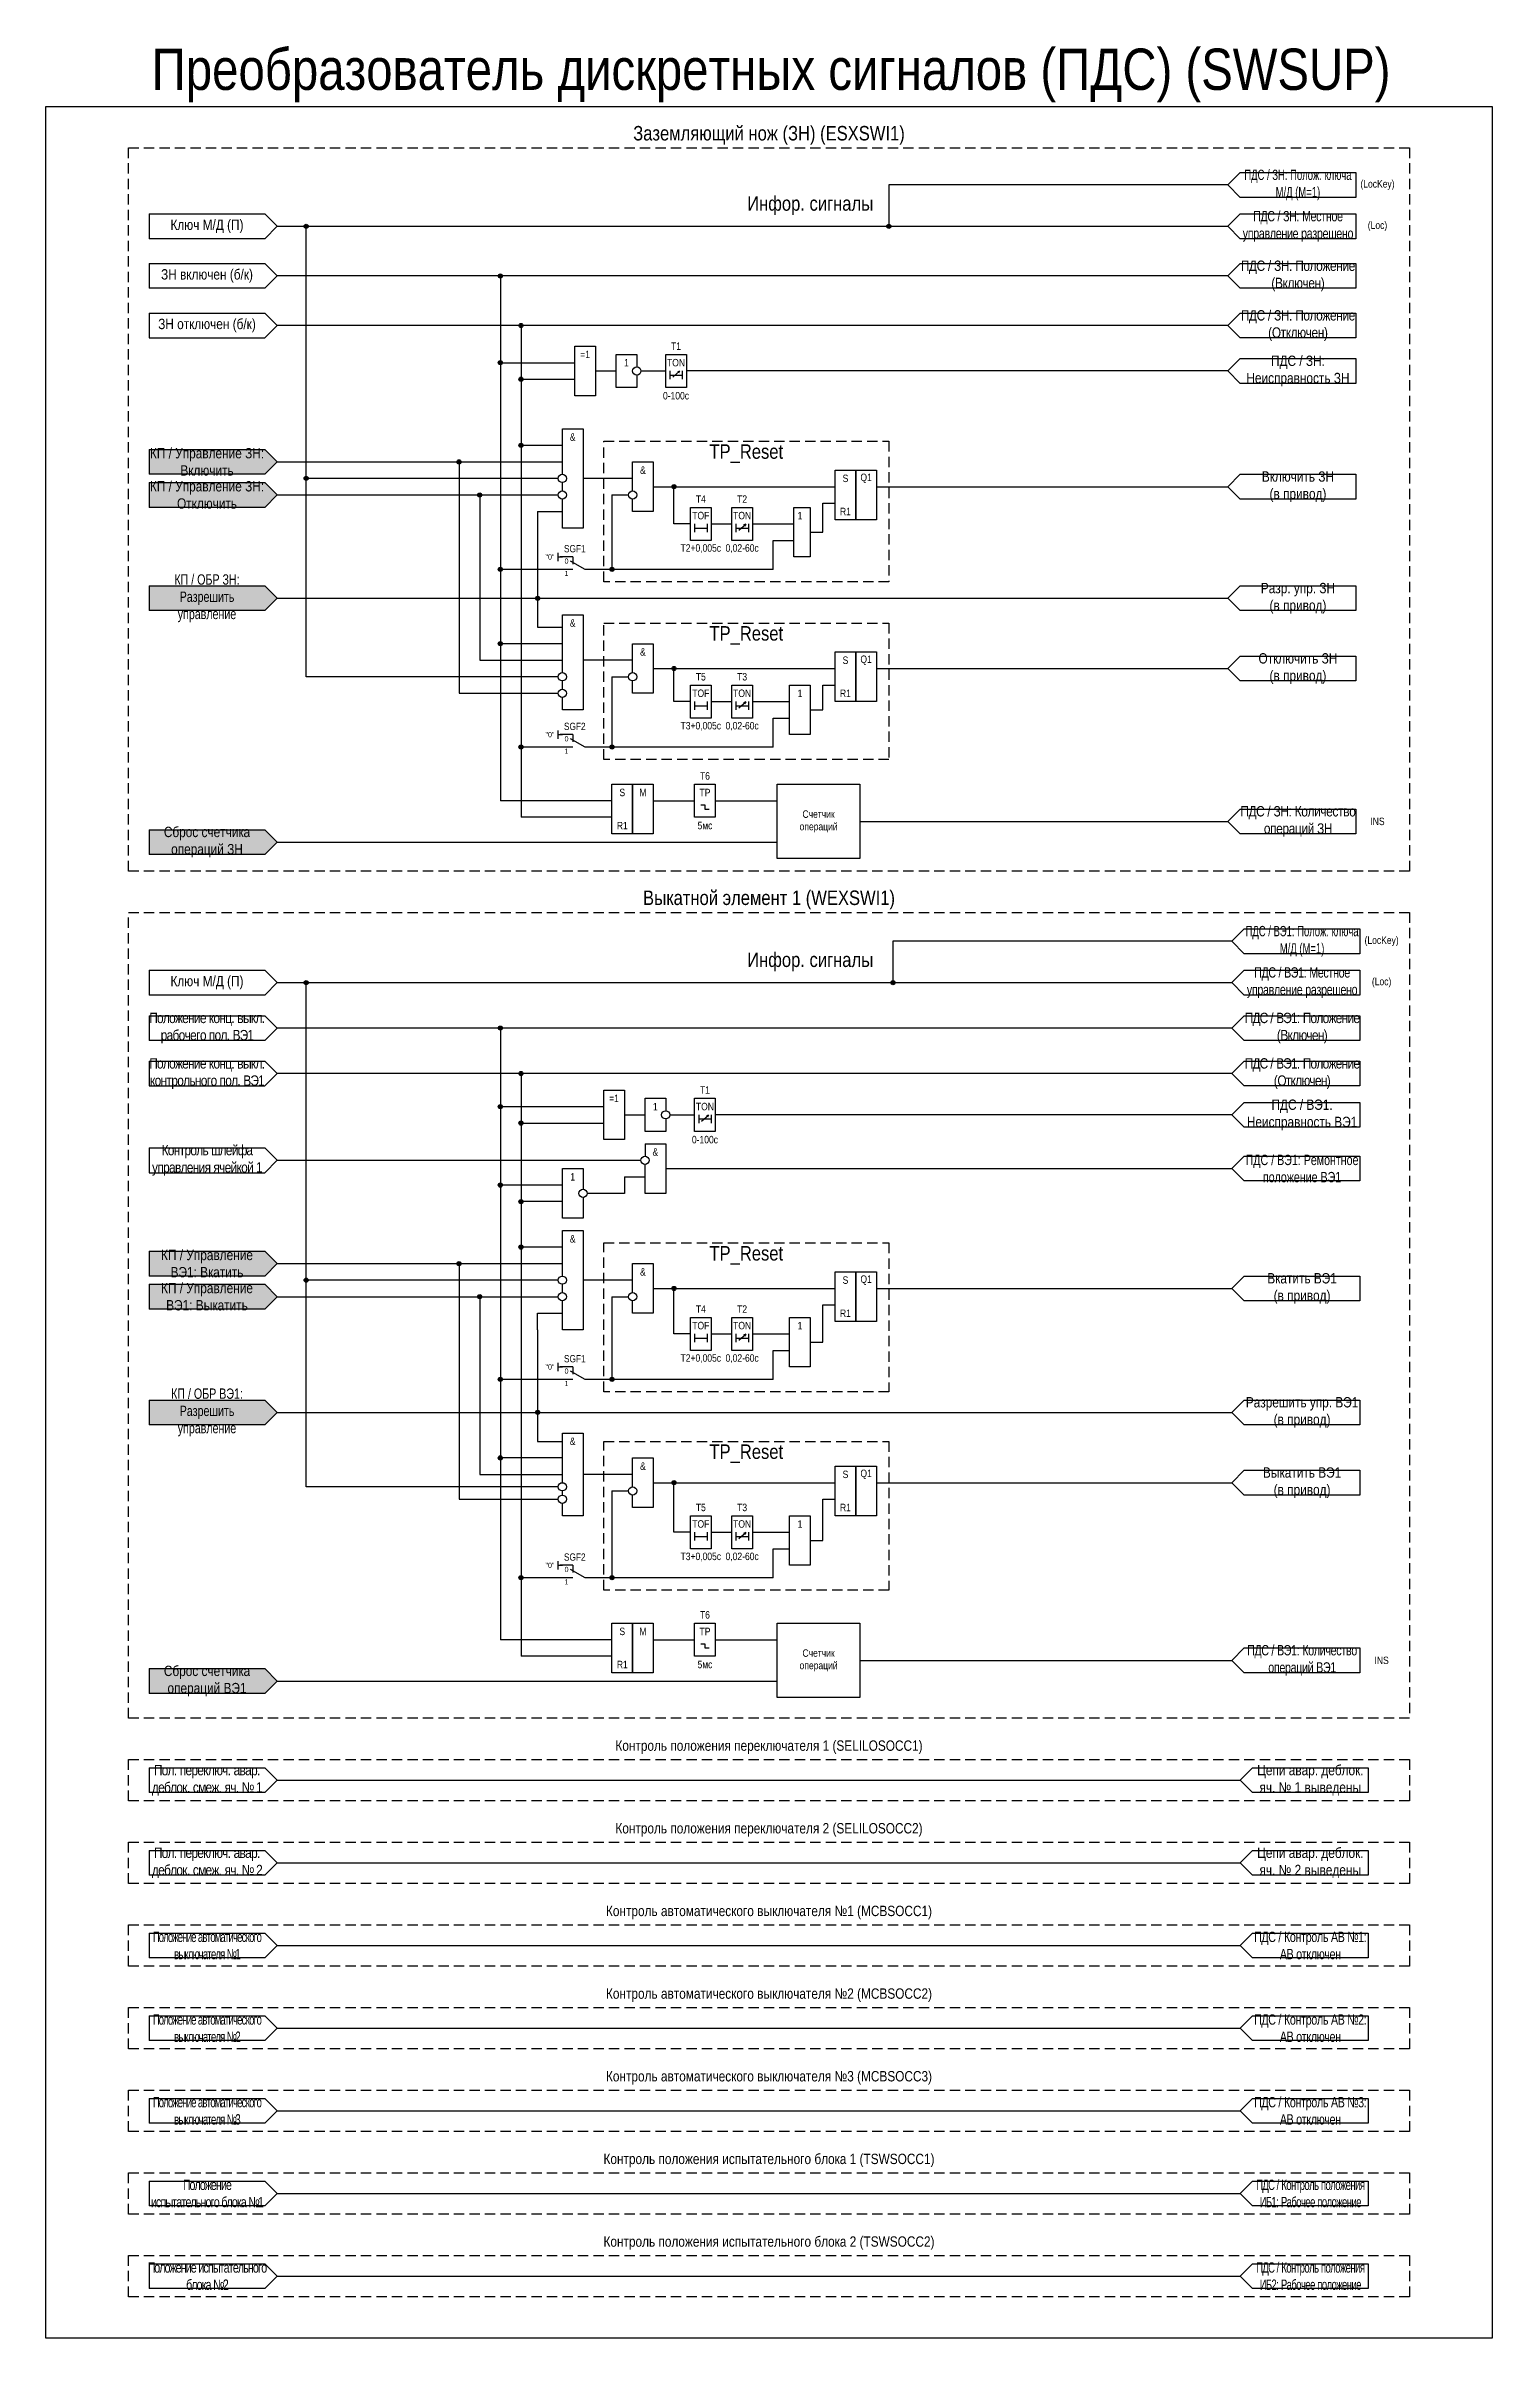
# Model space of a CAD drawing. Header units: millimetres. Extents: x -2185 to 310, y 0 to 555.
# Drawn here: x -1433 to -1083, y 0 to 555 of the extents above; entities that cross this region are included whole.
import ezdxf
from ezdxf.enums import TextEntityAlignment as Align

# ---------------------------------------------------------------- set-up
doc = ezdxf.new("R2010")
doc.units = ezdxf.units.MM
doc.linetypes.add('штриховая2', pattern=[0.375, 0.25, -0.125])
doc.layers.add('Основная', color=7, linetype='Continuous')
doc.styles.add('2.5_Gost_RD', font='ARIALN.TTF', dxfattribs={"height": 2.5})
doc.styles.add('3.5_Gost_RD', font='ARIALN.TTF', dxfattribs={"height": 3.5})
doc.styles.add('Вывод', font='ARIALN.TTF', dxfattribs={"height": 2.5})
doc.styles.add('Компонент', font='ARIALN.TTF', dxfattribs={"height": 3.5})

msp = doc.modelspace()

# ---------------------------------------------------------------- texts
at = {"ltscale": 100, "attachment_point": 5}
for s, insert, char_height, width, style in [('{\\C3;Преобразователь дискретных сигналов (ПДС) (SWSUP)}', (-1257.5, 547.5), 10, 349, '3.5_Gost_RD'), ('Ключ М/Д (П)', (-1394, 511), 2.5, 28, '2.5_Gost_RD'), ('ЗН включен (б/к)', (-1394, 499), 2.5, 28, '2.5_Gost_RD'), ('{\\T0.95;ПДС / ЗН: Положение (Включен)}', (-1130, 499), 2.5, 28, '2.5_Gost_RD'), ('ЗН отключен (б/к)', (-1394, 487), 2.5, 28, '2.5_Gost_RD'), ('{\\T0.95;ПДС / ЗН: Положение (Отключен)}', (-1130, 487), 2.5, 28, '2.5_Gost_RD'), ('T1', (-1280.5, 482), 1.8, 5, '2.5_Gost_RD'), ('=1', (-1302.5, 480), 1.8, 5, '2.5_Gost_RD'), ('1', (-1292.5, 478), 1.8, 5, '2.5_Gost_RD'), ('TON', (-1280.5, 478), 1.8, 5, '2.5_Gost_RD'), ('ПДС / ЗН: Неисправность ЗН', (-1130, 476), 2.5, 28, '2.5_Gost_RD'), ('0-100с', (-1280.5, 470), 1.8, 5, '2.5_Gost_RD'), ('&', (-1305.5, 460), 1.8, 5, '2.5_Gost_RD'), ('КП / Управление ЗН: Включить', (-1394, 454), 2.5, 28, '2.5_Gost_RD'), ('КП / Управление ЗН: Отключить', (-1394, 446), 2.5, 28, '2.5_Gost_RD'), ('&', (-1288.5, 452), 1.8, 5, '2.5_Gost_RD'), ('S', (-1239.5, 450), 1.8, 5, '2.5_Gost_RD'), ('Q1', (-1234.5, 450), 1.8, 5, '2.5_Gost_RD'), ('Включить ЗН^J(в привод)', (-1130, 448), 2.5, 28, '2.5_Gost_RD'), ('T4', (-1274.5, 445), 1.8, 5, '2.5_Gost_RD'), ('T2', (-1264.5, 445), 1.8, 5, '2.5_Gost_RD'), ('TOF', (-1274.5, 441), 1.8, 5, '2.5_Gost_RD'), ('TON', (-1264.5, 441), 1.8, 5, '2.5_Gost_RD'), ('1', (-1250.5, 441), 1.8, 5, '2.5_Gost_RD'), ('R1', (-1239.5, 442), 1.8, 5, '2.5_Gost_RD'), ('Т2+0,005с', (-1274.5, 433), 1.8, 5, '2.5_Gost_RD'), ('0,02-60с', (-1264.5, 433), 1.8, 5, '2.5_Gost_RD'), ('{\\W0.9;КП / ОБР ЗН: Разрешить управление}', (-1394, 421), 2.5, 28, '2.5_Gost_RD'), ('Разр. упр. ЗН^J(в привод)', (-1130, 421), 2.5, 28, '2.5_Gost_RD'), ('&', (-1305.5, 415), 1.8, 5, '2.5_Gost_RD'), ('&', (-1288.5, 408), 1.8, 5, '2.5_Gost_RD'), ('S', (-1239.5, 406), 1.8, 5, '2.5_Gost_RD'), ('Q1', (-1234.5, 406), 1.8, 5, '2.5_Gost_RD'), ('Отключить ЗН^J(в привод)', (-1130, 404), 2.5, 28, '2.5_Gost_RD'), ('T5', (-1274.5, 402), 1.8, 5, '2.5_Gost_RD'), ('T3', (-1264.5, 402), 1.8, 5, '2.5_Gost_RD'), ('TOF', (-1274.5, 398), 1.8, 5, '2.5_Gost_RD'), ('TON', (-1264.5, 398), 1.8, 5, '2.5_Gost_RD'), ('1', (-1250.5, 398), 1.8, 5, '2.5_Gost_RD'), ('R1', (-1239.5, 398), 1.8, 5, '2.5_Gost_RD'), ('Т3+0,005с', (-1274.5, 390), 1.8, 5, '2.5_Gost_RD'), ('0,02-60с', (-1264.5, 390), 1.8, 5, '2.5_Gost_RD'), ('T6', (-1273.5, 378), 1.8, 5, '2.5_Gost_RD'), ('S', (-1293.5, 374), 1.8, 5, '2.5_Gost_RD'), ('М', (-1288.5, 374), 1.8, 5, '2.5_Gost_RD'), ('TP', (-1273.5, 374), 1.8, 5, '2.5_Gost_RD'), ('R1', (-1293.5, 366), 1.8, 5, '2.5_Gost_RD'), ('5мс', (-1273.5, 366), 1.8, 5, '2.5_Gost_RD'), ('Счетчик^Jопераций', (-1246, 367), 1.8, 20, '2.5_Gost_RD'), ('{\\T0.95;ПДС / ЗН: Количество операций ЗН}', (-1130, 367), 2.5, 28, '2.5_Gost_RD'), ('INS', (-1110.75, 367), 1.8, 7.5, '2.5_Gost_RD'), ('Сброс счетчика операций ЗН', (-1394, 362), 2.5, 28, '2.5_Gost_RD'), ('Ключ М/Д (П)', (-1394, 328), 2.5, 28, '2.5_Gost_RD'), ('{\\T0.9;Положение конц. выкл. рабочего пол. ВЭ1}', (-1394, 317), 2.5, 28, '2.5_Gost_RD'), ('{\\T0.9;ПДС / ВЭ1: Положение (Включен)}', (-1129, 317), 2.5, 28, '2.5_Gost_RD'), ('{\\T0.9;Положение конц. выкл. контрольного пол. ВЭ1}', (-1394, 306), 2.5, 28, '2.5_Gost_RD'), ('{\\T0.9;ПДС / ВЭ1: Положение (Отключен)}', (-1129, 306), 2.5, 28, '2.5_Gost_RD'), ('=1', (-1295.5, 300), 1.8, 5, '2.5_Gost_RD'), ('T1', (-1273.5, 302), 1.8, 5, '2.5_Gost_RD'), ('ПДС / ВЭ1: Неисправность ВЭ1', (-1129, 296), 2.5, 28, '2.5_Gost_RD'), ('1', (-1285.5, 298), 1.8, 5, '2.5_Gost_RD'), ('TON', (-1273.5, 298), 1.8, 5, '2.5_Gost_RD'), ('{\\T0.9;Контроль шлейфа управления ячейкой 1}', (-1394, 285), 2.5, 28, '2.5_Gost_RD'), ('0-100с', (-1273.5, 290), 1.8, 5, '2.5_Gost_RD'), ('&', (-1285.5, 287), 1.8, 5, '2.5_Gost_RD'), ('{\\W0.9;ПДС / ВЭ1: Ремонтное положение ВЭ1}', (-1129, 283), 2.5, 28, '2.5_Gost_RD'), ('1', (-1305.5, 281), 1.8, 5, '2.5_Gost_RD'), ('&', (-1305.5, 266), 1.8, 5, '2.5_Gost_RD'), ('КП / Управление ВЭ1: Вкатить', (-1394, 260), 2.5, 28, '2.5_Gost_RD'), ('КП / Управление ВЭ1: Выкатить', (-1394, 252), 2.5, 28, '2.5_Gost_RD'), ('&', (-1288.5, 258), 1.8, 5, '2.5_Gost_RD'), ('S', (-1239.5, 256), 1.8, 5, '2.5_Gost_RD'), ('Q1', (-1234.5, 256), 1.8, 5, '2.5_Gost_RD'), ('Вкатить ВЭ1^J(в привод)', (-1129, 254), 2.5, 28, '2.5_Gost_RD'), ('T4', (-1274.5, 249), 1.8, 5, '2.5_Gost_RD'), ('T2', (-1264.5, 249), 1.8, 5, '2.5_Gost_RD'), ('TOF', (-1274.5, 245), 1.8, 5, '2.5_Gost_RD'), ('TON', (-1264.5, 245), 1.8, 5, '2.5_Gost_RD'), ('1', (-1250.5, 245), 1.8, 5, '2.5_Gost_RD'), ('R1', (-1239.5, 248), 1.8, 5, '2.5_Gost_RD'), ('Т2+0,005с', (-1274.5, 237), 1.8, 5, '2.5_Gost_RD'), ('0,02-60с', (-1264.5, 237), 1.8, 5, '2.5_Gost_RD'), ('{\\W0.9;КП / ОБР ВЭ1: Разрешить управление}', (-1394, 224), 2.5, 28, '2.5_Gost_RD'), ('Разрешить упр. ВЭ1^J(в привод)', (-1129, 224), 2.5, 28, '2.5_Gost_RD'), ('&', (-1305.5, 217), 1.8, 5, '2.5_Gost_RD'), ('&', (-1288.5, 211), 1.8, 5, '2.5_Gost_RD'), ('S', (-1239.5, 209), 1.8, 5, '2.5_Gost_RD'), ('Q1', (-1234.5, 209), 1.8, 5, '2.5_Gost_RD'), ('Выкатить ВЭ1^J(в привод)', (-1129, 207), 2.5, 28, '2.5_Gost_RD'), ('T5', (-1274.5, 201), 1.8, 5, '2.5_Gost_RD'), ('T3', (-1264.5, 201), 1.8, 5, '2.5_Gost_RD'), ('R1', (-1239.5, 201), 1.8, 5, '2.5_Gost_RD'), ('TOF', (-1274.5, 197), 1.8, 5, '2.5_Gost_RD'), ('TON', (-1264.5, 197), 1.8, 5, '2.5_Gost_RD'), ('1', (-1250.5, 197), 1.8, 5, '2.5_Gost_RD'), ('Т3+0,005с', (-1274.5, 189), 1.8, 5, '2.5_Gost_RD'), ('0,02-60с', (-1264.5, 189), 1.8, 5, '2.5_Gost_RD'), ('T6', (-1273.5, 175), 1.8, 5, '2.5_Gost_RD'), ('S', (-1293.5, 171), 1.8, 5, '2.5_Gost_RD'), ('М', (-1288.5, 171), 1.8, 5, '2.5_Gost_RD'), ('TP', (-1273.5, 171), 1.8, 5, '2.5_Gost_RD'), ('Счетчик^Jопераций', (-1246, 164), 1.8, 20, '2.5_Gost_RD'), ('{\\W0.9;\\T0.95;ПДС / ВЭ1: Количество операций ВЭ1}', (-1129, 164), 2.5, 28, '2.5_Gost_RD'), ('Сброс счетчика операций ВЭ1', (-1394, 159), 2.5, 28, '2.5_Gost_RD'), ('R1', (-1293.5, 163), 1.8, 5, '2.5_Gost_RD'), ('5мс', (-1273.5, 163), 1.8, 5, '2.5_Gost_RD'), ('INS', (-1109.75, 164), 1.8, 7.5, '2.5_Gost_RD'), ('{\\T0.9;Пол. переключ. авар. деблок. смеж. яч. № 1}', (-1394, 135), 2.5, 28, '2.5_Gost_RD'), ('Цепи авар. деблок. яч. № 1 выведены', (-1127, 135), 2.5, 28, '2.5_Gost_RD'), ('{\\T0.9;Пол. переключ. авар. деблок. смеж. яч. № 2}', (-1394, 115), 2.5, 28, '2.5_Gost_RD'), ('Цепи авар. деблок. яч. № 2 выведены', (-1127, 115), 2.5, 28, '2.5_Gost_RD'), ('{\\W0.8;\\T0.85;Положение автоматического выключателя №1}', (-1394, 95), 2.5, 28, '2.5_Gost_RD'), ('{\\W0.9;\\T0.95;ПДС / Контроль АВ №1: \\PАВ отключен}', (-1127, 95), 2.5, 28, '2.5_Gost_RD'), ('{\\W0.8;\\T0.85;Положение автоматического выключателя №2}', (-1394, 75), 2.5, 28, '2.5_Gost_RD'), ('{\\W0.9;\\T0.95;ПДС / Контроль АВ №2: \\PАВ отключен}', (-1127, 75), 2.5, 28, '2.5_Gost_RD'), ('{\\W0.8;\\T0.85;Положение автоматического выключателя №3}', (-1394, 55), 2.5, 28, '2.5_Gost_RD'), ('{\\W0.9;\\T0.95;ПДС / Контроль АВ №3: \\PАВ отключен}', (-1127, 55), 2.5, 28, '2.5_Gost_RD'), ('{\\W0.9;\\T0.85;Положение испытательного блока №1}', (-1394, 35), 2.5, 28, '2.5_Gost_RD'), ('{\\W0.8;\\T0.9;ПДС / Контроль положения ИБ1: Рабочее положение}', (-1127, 35), 2.5, 28, '2.5_Gost_RD'), ('{\\W0.9;\\T0.85;Положение испытательного блока №2}', (-1394, 15), 2.5, 28.8264, '2.5_Gost_RD'), ('{\\W0.8;\\T0.9;ПДС / Контроль положения ИБ2: Рабочее положение}', (-1127, 15), 2.5, 28, '2.5_Gost_RD')]:
    msp.add_mtext(s, dxfattribs=dict(at, insert=insert, char_height=char_height, width=width, style=style))
at = {"color": 30, "ltscale": 100, "attachment_point": 5}
for s, insert, char_height, width, style in [('Заземляющий нож (ЗН) (ESXSWI1)', (-1258, 533), 3.5, 310, '3.5_Gost_RD'), ('{\\W0.8;ПДС / ЗН: Полож. ключа М/Д (М=1)}', (-1130, 521), 2.5, 28, '2.5_Gost_RD'), ('(LocKey)', (-1110.75, 521), 1.8, 7.5, '2.5_Gost_RD'), ('Инфор. сигналы', (-1248, 516), 3.5, 31.8568, '3.5_Gost_RD'), ('{\\W0.9;\\T0.95;ПДС / ЗН: Местное управление разрешено}', (-1130, 511), 2.5, 28, '2.5_Gost_RD'), ('(Loc)', (-1110.75, 511), 1.8, 7.5, '2.5_Gost_RD'), ('{\\C3;ТР_Reset}', (-1263.5, 456), 3.5, 69, '3.5_Gost_RD'), ('{\\C3;ТР_Reset}', (-1263.5, 412), 3.5, 69, '3.5_Gost_RD'), ('Выкатной элемент 1 (WEXSWI1)', (-1258, 348), 3.5, 310, '3.5_Gost_RD'), ('{\\W0.8;ПДС / ВЭ1: Полож. ключа М/Д (М=1)}', (-1129, 338), 2.5, 28, '2.5_Gost_RD'), ('(LocKey)', (-1109.75, 338), 1.8, 7.5, '2.5_Gost_RD'), ('Инфор. сигналы', (-1248, 333), 3.5, 30.8568, '3.5_Gost_RD'), ('{\\W0.9;\\T0.95;ПДС / ВЭ1: Местное управление разрешено}', (-1129, 328), 2.5, 28, '2.5_Gost_RD'), ('(Loc)', (-1109.75, 328), 1.8, 7.5, '2.5_Gost_RD'), ('{\\C3;ТР_Reset}', (-1263.5, 262), 3.5, 69, '3.5_Gost_RD'), ('{\\C3;ТР_Reset}', (-1263.5, 214), 3.5, 69, '3.5_Gost_RD'), ('Контроль положения переключателя 1 (SELILOSOCC1)', (-1258, 143), 2.5, 310, '3.5_Gost_RD'), ('Контроль положения переключателя 2 (SELILOSOCC2)', (-1258, 123), 2.5, 310, '3.5_Gost_RD'), ('Контроль автоматического выключателя №1 (MCBSOCC1)', (-1258, 103), 2.5, 310, '3.5_Gost_RD'), ('Контроль автоматического выключателя №2 (MCBSOCC2)', (-1258, 83), 2.5, 310, '3.5_Gost_RD'), ('Контроль автоматического выключателя №3 (MCBSOCC3)', (-1258, 63), 2.5, 310, '3.5_Gost_RD'), ('Контроль положения испытательного блока 1 (TSWSOCC1)', (-1258, 43), 2.5, 310, '3.5_Gost_RD'), ('Контроль положения испытательного блока 2 (TSWSOCC2)', (-1258, 23), 2.5, 310, '3.5_Gost_RD')]:
    msp.add_mtext(s, dxfattribs=dict(at, insert=insert, char_height=char_height, width=width, style=style))

# ---------------------------------------------------------------- blocks, each defined once
blk = doc.blocks.new('Точка')
at = {"ltscale": 100}
h = blk.add_hatch(color=256, dxfattribs=at)
h.dxf.hatch_style = 1
edge = h.paths.add_edge_path()
edge.add_arc((0, 0), 0.5, 0, 360)
blk.add_circle((0, 0), 0.5, dxfattribs=at)
blk = doc.blocks.new('*U78')
at = {"layer": 'Основная', "color": 0}
blk.add_line((0, 0), (7, 4), dxfattribs=at)
at = {"layer": 'Основная', "ltscale": 0.35}
blk.add_line((6, 6), (6, 2.5), dxfattribs=at)
blk = doc.blocks.new('*U80')
at = {"layer": 'Основная', "color": 0}
for p, q in [((-3, 6), (-9, 6)), ((-3, 0), (-9, 0)), ((9, 0), (3, 0))]:
    blk.add_line(p, q, dxfattribs=at)
at = {"layer": 'Основная', "ltscale": 0.25, "xscale": -1}
blk.add_blockref('*U78', (3, 0), dxfattribs=at)
at = {"layer": 'Основная'}
for tag, height, style, p in [('ОУ', 3.5, 'Компонент', (-2, 10)), ('В1', 2.5, 'Вывод', (-14, 6)), ('В2', 2.5, 'Вывод', (-6, 4)), ('В3', 2.5, 'Вывод', (-6, -2))]:
    blk.add_attdef(tag, text='', height=height, dxfattribs=dict(at, style=style)).set_placement(p, align=Align.MIDDLE_CENTER)

# ---------------------------------------------------------------- hatches: boundary and pattern name
at = {"ltscale": 100, "true_color": 0x5496bb}
h = msp.add_hatch(color=153, dxfattribs=at)
h.dxf.hatch_style = 1
h.paths.add_polyline_path([(-1408, 457), (-1380, 457), (-1377, 454), (-1380, 451), (-1408, 451)])
h = msp.add_hatch(color=153, dxfattribs=at)
h.dxf.hatch_style = 1
h.paths.add_polyline_path([(-1408, 449), (-1380, 449), (-1377, 446), (-1380, 443), (-1408, 443)])
h = msp.add_hatch(color=153, dxfattribs=at)
h.dxf.hatch_style = 1
h.paths.add_polyline_path([(-1408, 424), (-1380, 424), (-1377, 421), (-1380, 418), (-1408, 418)])
h = msp.add_hatch(color=153, dxfattribs=at)
h.dxf.hatch_style = 1
h.paths.add_polyline_path([(-1408, 365), (-1380, 365), (-1377, 362), (-1380, 359), (-1408, 359)])
h = msp.add_hatch(color=153, dxfattribs=at)
h.dxf.hatch_style = 1
h.paths.add_polyline_path([(-1408, 263), (-1380, 263), (-1377, 260), (-1380, 257), (-1408, 257)])
h = msp.add_hatch(color=153, dxfattribs=at)
h.dxf.hatch_style = 1
h.paths.add_polyline_path([(-1408, 255), (-1380, 255), (-1377, 252), (-1380, 249), (-1408, 249)])
h = msp.add_hatch(color=153, dxfattribs=at)
h.dxf.hatch_style = 1
h.paths.add_polyline_path([(-1408, 227), (-1380, 227), (-1377, 224), (-1380, 221), (-1408, 221)])
h = msp.add_hatch(color=153, dxfattribs=at)
h.dxf.hatch_style = 1
h.paths.add_polyline_path([(-1408, 162), (-1380, 162), (-1377, 159), (-1380, 156), (-1408, 156)])

# ---------------------------------------------------------------- linework, layer by layer
at = {"color": 30, "ltscale": 100}
for p, q in [((-1144, 524), (-1147, 521)), ((-1144, 524), (-1116, 524)), ((-1147, 521), (-1229, 521)), ((-1229, 521), (-1229, 511)), ((-1147, 521), (-1144, 518)), ((-1116, 518), (-1144, 518)), ((-1377, 511), (-1147, 511)), ((-1370, 402), (-1370, 511)), ((-1144, 514), (-1147, 511)), ((-1147, 511), (-1144, 508)), ((-1144, 514), (-1116, 514)), ((-1116, 508), (-1144, 508)), ((-1309, 450), (-1370, 450)), ((-1309, 402), (-1370, 402)), ((-1143, 341), (-1146, 338)), ((-1143, 341), (-1115, 341)), ((-1146, 338), (-1228, 338)), ((-1228, 338), (-1228, 328)), ((-1146, 338), (-1143, 335)), ((-1115, 335), (-1143, 335)), ((-1377, 328), (-1146, 328)), ((-1370, 206), (-1370, 328)), ((-1143, 331), (-1146, 328)), ((-1146, 328), (-1143, 325)), ((-1143, 331), (-1115, 331)), ((-1115, 325), (-1143, 325)), ((-1309, 256), (-1370, 256)), ((-1309, 206), (-1370, 206))]:
    msp.add_line(p, q, dxfattribs=at)
at = {"ltscale": 100}
for p, q in [((-1408, 514), (-1380, 514)), ((-1408, 514), (-1408, 508)), ((-1380, 514), (-1377, 511)), ((-1377, 511), (-1380, 508)), ((-1380, 508), (-1408, 508)), ((-1408, 502), (-1380, 502)), ((-1408, 502), (-1408, 496)), ((-1380, 502), (-1377, 499)), ((-1144, 502), (-1147, 499)), ((-1144, 502), (-1116, 502)), ((-1380, 496), (-1408, 496)), ((-1377, 499), (-1380, 496)), ((-1147, 499), (-1377, 499)), ((-1323, 499), (-1323, 413)), ((-1147, 499), (-1144, 496)), ((-1116, 496), (-1144, 496)), ((-1408, 490), (-1380, 490)), ((-1408, 490), (-1408, 484)), ((-1380, 490), (-1377, 487)), ((-1144, 490), (-1147, 487)), ((-1144, 490), (-1116, 490)), ((-1408, 484), (-1380, 484)), ((-1377, 487), (-1380, 484)), ((-1147, 487), (-1377, 487)), ((-1318, 487), (-1318, 368)), ((-1147, 487), (-1144, 484)), ((-1116, 484), (-1144, 484)), ((-1323, 478), (-1305, 478)), ((-1144, 479), (-1147, 476)), ((-1144, 479), (-1116, 479)), ((-1318, 474), (-1305, 474)), ((-1300, 476), (-1295, 476)), ((-1289, 476), (-1283, 476)), ((-1147, 476), (-1278, 476)), ((-1278, 476), (-1278, 476)), ((-1147, 476), (-1144, 473)), ((-1116, 473), (-1144, 473)), ((-1408, 457), (-1380, 457)), ((-1408, 457), (-1408, 451)), ((-1380, 457), (-1377, 454)), ((-1308, 458), (-1318, 458)), ((-1380, 451), (-1408, 451)), ((-1377, 454), (-1380, 451)), ((-1377, 454), (-1308, 454)), ((-1333, 454), (-1333, 398)), ((-1291, 450), (-1303, 450)), ((-1144, 451), (-1147, 448)), ((-1144, 451), (-1116, 451)), ((-1408, 449), (-1380, 449)), ((-1408, 449), (-1408, 443)), ((-1380, 449), (-1377, 446)), ((-1377, 446), (-1380, 443)), ((-1377, 446), (-1309, 446)), ((-1328, 446), (-1328, 406)), ((-1296, 446), (-1296, 428)), ((-1296, 446), (-1292, 446)), ((-1286, 448), (-1242, 448)), ((-1281, 439), (-1281, 448)), ((-1245, 437), (-1245, 444)), ((-1245, 444), (-1242, 444)), ((-1232, 448), (-1147, 448)), ((-1147, 448), (-1144, 445)), ((-1116, 445), (-1144, 445)), ((-1380, 443), (-1408, 443)), ((-1314, 442), (-1308, 442)), ((-1314, 442), (-1314, 414)), ((-1277, 439), (-1281, 439)), ((-1272, 439), (-1267, 439)), ((-1262, 439), (-1262, 439)), ((-1262, 439), (-1252, 439)), ((-1257, 435), (-1252, 435)), ((-1257, 428), (-1257, 435)), ((-1248, 437), (-1245, 437)), ((-1408, 424), (-1380, 424)), ((-1408, 424), (-1408, 418)), ((-1380, 424), (-1377, 421)), ((-1144, 424), (-1147, 421)), ((-1144, 424), (-1116, 424)), ((-1380, 418), (-1408, 418)), ((-1377, 421), (-1380, 418)), ((-1377, 421), (-1147, 421)), ((-1147, 421), (-1144, 418)), ((-1116, 418), (-1144, 418)), ((-1323, 413), (-1323, 372)), ((-1314, 414), (-1308, 414)), ((-1328, 406), (-1308, 406)), ((-1308, 410), (-1323, 410)), ((-1291, 406), (-1303, 406)), ((-1144, 407), (-1147, 404)), ((-1144, 407), (-1116, 407)), ((-1296, 402), (-1296, 385)), ((-1296, 402), (-1292, 402)), ((-1286, 404), (-1242, 404)), ((-1281, 396), (-1281, 404)), ((-1245, 394), (-1245, 400)), ((-1245, 400), (-1242, 400)), ((-1232, 404), (-1147, 404)), ((-1147, 404), (-1144, 401)), ((-1116, 401), (-1144, 401)), ((-1333, 398), (-1309, 398)), ((-1277, 396), (-1281, 396)), ((-1272, 396), (-1267, 396)), ((-1262, 396), (-1262, 396)), ((-1262, 396), (-1253, 396)), ((-1248, 394), (-1245, 394)), ((-1257, 392), (-1253, 392)), ((-1257, 385), (-1257, 392)), ((-1296, 372), (-1323, 372)), ((-1286, 372), (-1276, 372)), ((-1271, 372), (-1256, 372)), ((-1296, 368), (-1318, 368)), ((-1273.5, 370), (-1272.5, 370)), ((-1144, 370), (-1147, 367)), ((-1147, 367), (-1144, 364)), ((-1144, 370), (-1116, 370)), ((-1408, 365), (-1380, 365)), ((-1408, 365), (-1408, 359)), ((-1380, 365), (-1377, 362)), ((-1377, 362), (-1380, 359)), ((-1377, 362), (-1256, 362)), ((-1116, 364), (-1144, 364)), ((-1380, 359), (-1408, 359)), ((-1408, 331), (-1380, 331)), ((-1408, 331), (-1408, 325)), ((-1380, 331), (-1377, 328)), ((-1377, 328), (-1380, 325)), ((-1380, 325), (-1408, 325)), ((-1408, 320), (-1380, 320)), ((-1408, 320), (-1408, 314)), ((-1380, 320), (-1377, 317)), ((-1377, 317), (-1380, 314)), ((-1146, 317), (-1377, 317)), ((-1323, 317), (-1323, 169)), ((-1143, 320), (-1146, 317)), ((-1146, 317), (-1143, 314)), ((-1143, 320), (-1115, 320)), ((-1380, 314), (-1408, 314)), ((-1115, 314), (-1143, 314)), ((-1408, 309), (-1380, 309)), ((-1408, 309), (-1408, 303)), ((-1380, 309), (-1377, 306)), ((-1377, 306), (-1380, 303)), ((-1146, 306), (-1377, 306)), ((-1318, 306), (-1318, 165)), ((-1143, 309), (-1146, 306)), ((-1146, 306), (-1143, 303)), ((-1143, 309), (-1115, 309)), ((-1408, 303), (-1380, 303)), ((-1115, 303), (-1143, 303)), ((-1323, 298), (-1298, 298)), ((-1318, 294), (-1298, 294)), ((-1293, 296), (-1288, 296)), ((-1282, 296), (-1276, 296)), ((-1146, 296), (-1271, 296)), ((-1271, 296), (-1271, 296)), ((-1143, 299), (-1146, 296)), ((-1146, 296), (-1143, 293)), ((-1143, 299), (-1115, 299)), ((-1288, 289), (-1283, 289)), ((-1288, 289), (-1288, 286)), ((-1283, 289), (-1283, 277)), ((-1115, 293), (-1143, 293)), ((-1408, 288), (-1380, 288)), ((-1408, 288), (-1408, 282)), ((-1380, 288), (-1377, 285)), ((-1377, 285), (-1380, 282)), ((-1377, 285), (-1289, 285)), ((-1288, 283), (-1288, 284)), ((-1288, 277), (-1288, 283)), ((-1283, 283), (-1146, 283)), ((-1143, 286), (-1146, 283)), ((-1146, 283), (-1143, 280)), ((-1143, 286), (-1115, 286)), ((-1408, 282), (-1380, 282)), ((-1308, 279), (-1323, 279)), ((-1293, 281), (-1288, 281)), ((-1293, 281), (-1293, 277)), ((-1115, 280), (-1143, 280)), ((-1308, 275), (-1318, 275)), ((-1293, 277), (-1302, 277)), ((-1283, 277), (-1288, 277)), ((-1408, 263), (-1380, 263)), ((-1408, 263), (-1408, 257)), ((-1380, 263), (-1377, 260)), ((-1308, 264), (-1318, 264)), ((-1380, 257), (-1408, 257)), ((-1377, 260), (-1380, 257)), ((-1377, 260), (-1308, 260)), ((-1333, 260), (-1333, 203)), ((-1291, 256), (-1303, 256)), ((-1143, 257), (-1146, 254)), ((-1143, 257), (-1115, 257)), ((-1408, 255), (-1380, 255)), ((-1408, 255), (-1408, 249)), ((-1380, 255), (-1377, 252)), ((-1377, 252), (-1380, 249)), ((-1377, 252), (-1309, 252)), ((-1328, 252), (-1328, 209)), ((-1296, 252), (-1296, 232)), ((-1296, 252), (-1292, 252)), ((-1286, 254), (-1242, 254)), ((-1281, 243), (-1281, 254)), ((-1245, 241), (-1245, 250)), ((-1245, 250), (-1242, 250)), ((-1232, 254), (-1146, 254)), ((-1146, 254), (-1143, 251)), ((-1115, 251), (-1143, 251)), ((-1380, 249), (-1408, 249)), ((-1314, 244), (-1314, 248)), ((-1314, 248), (-1308, 248)), ((-1314, 244), (-1314, 217)), ((-1277, 243), (-1281, 243)), ((-1272, 243), (-1267, 243)), ((-1262, 243), (-1262, 243)), ((-1262, 243), (-1253, 243)), ((-1257, 239), (-1253, 239)), ((-1257, 232), (-1257, 239)), ((-1248, 241), (-1245, 241)), ((-1408, 227), (-1380, 227)), ((-1408, 227), (-1408, 221)), ((-1380, 227), (-1377, 224)), ((-1377, 224), (-1380, 221)), ((-1143, 227), (-1146, 224)), ((-1146, 224), (-1143, 221)), ((-1143, 227), (-1115, 227)), ((-1380, 221), (-1408, 221)), ((-1314, 217), (-1308, 217)), ((-1115, 221), (-1143, 221)), ((-1308, 213), (-1323, 213)), ((-1328, 209), (-1308, 209)), ((-1291, 209), (-1303, 209)), ((-1286, 207), (-1242, 207)), ((-1281, 195), (-1281, 207)), ((-1232, 207), (-1146, 207)), ((-1143, 210), (-1146, 207)), ((-1146, 207), (-1143, 204)), ((-1143, 210), (-1115, 210)), ((-1333, 203), (-1309, 203)), ((-1296, 205), (-1296, 184)), ((-1296, 205), (-1292, 205)), ((-1245, 193), (-1245, 203)), ((-1245, 203), (-1242, 203)), ((-1115, 204), (-1143, 204)), ((-1277, 195), (-1281, 195)), ((-1272, 195), (-1267, 195)), ((-1262, 195), (-1262, 195)), ((-1262, 195), (-1253, 195)), ((-1257, 191), (-1253, 191)), ((-1257, 184), (-1257, 191)), ((-1248, 193), (-1245, 193)), ((-1296, 169), (-1323, 169)), ((-1286, 169), (-1276, 169)), ((-1273.5, 167), (-1272.5, 167)), ((-1271, 169), (-1256, 169)), ((-1143, 167), (-1146, 164)), ((-1143, 167), (-1115, 167)), ((-1408, 162), (-1380, 162)), ((-1408, 162), (-1408, 156)), ((-1380, 162), (-1377, 159)), ((-1296, 165), (-1318, 165)), ((-1146, 164), (-1143, 161)), ((-1115, 161), (-1143, 161)), ((-1380, 156), (-1408, 156)), ((-1377, 159), (-1380, 156)), ((-1377, 159), (-1256, 159)), ((-1408, 138), (-1380, 138)), ((-1408, 138), (-1408, 132)), ((-1380, 138), (-1377, 135)), ((-1377, 135), (-1380, 132)), ((-1377, 135), (-1144, 135)), ((-1141, 138), (-1144, 135)), ((-1144, 135), (-1141, 132)), ((-1141, 138), (-1113, 138)), ((-1380, 132), (-1408, 132)), ((-1113, 132), (-1141, 132)), ((-1408, 118), (-1380, 118)), ((-1408, 118), (-1408, 112)), ((-1380, 118), (-1377, 115)), ((-1141, 118), (-1144, 115)), ((-1141, 118), (-1113, 118)), ((-1380, 112), (-1408, 112)), ((-1377, 115), (-1380, 112)), ((-1377, 115), (-1144, 115)), ((-1144, 115), (-1141, 112)), ((-1113, 112), (-1141, 112)), ((-1408, 98), (-1380, 98)), ((-1408, 98), (-1408, 92)), ((-1380, 98), (-1377, 95)), ((-1377, 95), (-1380, 92)), ((-1377, 95), (-1144, 95)), ((-1141, 98), (-1144, 95)), ((-1144, 95), (-1141, 92)), ((-1141, 98), (-1113, 98)), ((-1380, 92), (-1408, 92)), ((-1113, 92), (-1141, 92)), ((-1408, 78), (-1380, 78)), ((-1408, 78), (-1408, 72)), ((-1380, 78), (-1377, 75)), ((-1141, 78), (-1144, 75)), ((-1141, 78), (-1113, 78)), ((-1377, 75), (-1380, 72)), ((-1377, 75), (-1144, 75)), ((-1144, 75), (-1141, 72)), ((-1380, 72), (-1408, 72)), ((-1113, 72), (-1141, 72)), ((-1408, 58), (-1380, 58)), ((-1408, 58), (-1408, 52)), ((-1380, 58), (-1377, 55)), ((-1141, 58), (-1144, 55)), ((-1141, 58), (-1113, 58)), ((-1380, 52), (-1408, 52)), ((-1377, 55), (-1380, 52)), ((-1377, 55), (-1144, 55)), ((-1144, 55), (-1141, 52)), ((-1113, 52), (-1141, 52)), ((-1408, 38), (-1380, 38)), ((-1408, 38), (-1408, 32)), ((-1380, 38), (-1377, 35)), ((-1377, 35), (-1380, 32)), ((-1377, 35), (-1144, 35)), ((-1141, 38), (-1144, 35)), ((-1144, 35), (-1141, 32)), ((-1141, 38), (-1113, 38)), ((-1380, 32), (-1408, 32)), ((-1113, 32), (-1141, 32)), ((-1408, 18), (-1380, 18)), ((-1408, 18), (-1408, 12)), ((-1380, 18), (-1377, 15)), ((-1141, 18), (-1144, 15)), ((-1141, 18), (-1113, 18)), ((-1380, 12), (-1408, 12)), ((-1377, 15), (-1380, 12)), ((-1377, 15), (-1144, 15)), ((-1144, 15), (-1141, 12)), ((-1113, 12), (-1141, 12))]:
    msp.add_line(p, q, dxfattribs=at)
at = {"color": 7, "ltscale": 100}
for p, q in [((-1281.3, 474.46), (-1279.63, 475.95)), ((-1279.63, 475.95), (-1280.15, 475.73)), ((-1279.63, 475.95), (-1279.89, 475.48)), ((-1265.3, 437.46), (-1263.63, 438.95)), ((-1263.63, 438.95), (-1264.15, 438.73)), ((-1263.63, 438.95), (-1263.89, 438.48)), ((-1265.3, 394.46), (-1263.63, 395.95)), ((-1263.63, 395.95), (-1264.15, 395.73)), ((-1263.63, 395.95), (-1263.89, 395.48)), ((-1274.3, 294.46), (-1272.63, 295.95)), ((-1272.63, 295.95), (-1273.15, 295.73)), ((-1272.63, 295.95), (-1272.89, 295.48)), ((-1265.3, 241.46), (-1263.63, 242.95)), ((-1263.63, 242.95), (-1264.15, 242.73)), ((-1263.63, 242.95), (-1263.89, 242.48)), ((-1265.3, 193.46), (-1263.63, 194.95)), ((-1263.63, 194.95), (-1264.15, 194.73)), ((-1263.63, 194.95), (-1263.89, 194.48))]:
    msp.add_line(p, q, dxfattribs=at)
at = {"color": 3, "ltscale": 100}
for p, q in [((-1308, 428), (-1323, 428)), ((-1309, 430), (-1309, 432)), ((-1309, 431), (-1308, 431)), ((-1257, 428), (-1302, 428)), ((-1309, 387), (-1309, 389)), ((-1308, 385), (-1318, 385)), ((-1309, 388), (-1308, 388)), ((-1257, 385), (-1302, 385)), ((-1309, 234), (-1309, 236)), ((-1309, 235), (-1308, 235)), ((-1308, 232), (-1323, 232)), ((-1257, 232), (-1302, 232)), ((-1377, 224), (-1314, 224)), ((-1314, 224), (-1146, 224)), ((-1308, 184), (-1318, 184)), ((-1309, 186), (-1309, 188)), ((-1309, 187), (-1308, 187)), ((-1257, 184), (-1302, 184))]:
    msp.add_line(p, q, dxfattribs=at)
at = {"ltscale": 100}
for points in [[(-1433, 540), (-1083, 540), (-1083, 0), (-1433, 0)], [(-1305, 482), (-1300, 482), (-1300, 470), (-1305, 470)], [(-1283, 480), (-1278, 480), (-1278, 472), (-1283, 472)], [(-1242, 452), (-1237, 452), (-1237, 440), (-1242, 440)], [(-1237, 452), (-1232, 452), (-1232, 440), (-1237, 440)], [(-1277, 443), (-1272, 443), (-1272, 435), (-1277, 435)], [(-1267, 443), (-1262, 443), (-1262, 435), (-1267, 435)], [(-1252, 443), (-1248, 443), (-1248, 431), (-1252, 431)], [(-1242, 408), (-1237, 408), (-1237, 396), (-1242, 396)], [(-1237, 408), (-1232, 408), (-1232, 396), (-1237, 396)], [(-1277, 400), (-1272, 400), (-1272, 392), (-1277, 392)], [(-1267, 400), (-1262, 400), (-1262, 392), (-1267, 392)], [(-1253, 400), (-1248, 400), (-1248, 388), (-1253, 388)], [(-1296, 376), (-1291, 376), (-1291, 364), (-1296, 364)], [(-1291, 376), (-1286, 376), (-1286, 364), (-1291, 364)], [(-1276, 376), (-1271, 376), (-1271, 368), (-1276, 368)], [(-1256, 376), (-1236, 376), (-1236, 358), (-1256, 358)], [(-1298, 302), (-1293, 302), (-1293, 290), (-1298, 290)], [(-1276, 300), (-1271, 300), (-1271, 292), (-1276, 292)], [(-1242, 258), (-1237, 258), (-1237, 246), (-1242, 246)], [(-1237, 258), (-1232, 258), (-1232, 246), (-1237, 246)], [(-1277, 247), (-1272, 247), (-1272, 239), (-1277, 239)], [(-1267, 247), (-1262, 247), (-1262, 239), (-1267, 239)], [(-1253, 247), (-1248, 247), (-1248, 235), (-1253, 235)], [(-1242, 211), (-1237, 211), (-1237, 199), (-1242, 199)], [(-1237, 211), (-1232, 211), (-1232, 199), (-1237, 199)], [(-1277, 199), (-1272, 199), (-1272, 191), (-1277, 191)], [(-1267, 199), (-1262, 199), (-1262, 191), (-1267, 191)], [(-1253, 199), (-1248, 199), (-1248, 187), (-1253, 187)], [(-1296, 173), (-1291, 173), (-1291, 161), (-1296, 161)], [(-1291, 173), (-1286, 173), (-1286, 161), (-1291, 161)], [(-1276, 173), (-1271, 173), (-1271, 165), (-1276, 165)], [(-1256, 173), (-1236, 173), (-1236, 155), (-1256, 155)]]:
    msp.add_lwpolyline(points, close=True, dxfattribs=at)
at = {"linetype": 'штриховая2', "ltscale": 10}
for points in [[(-1103, 355), (-1413, 355), (-1413, 530), (-1103, 530)], [(-1298, 459), (-1229, 459), (-1229, 425), (-1298, 425)], [(-1298, 415), (-1229, 415), (-1229, 382), (-1298, 382)], [(-1103, 150), (-1413, 150), (-1413, 345), (-1103, 345)], [(-1298, 265), (-1229, 265), (-1229, 229), (-1298, 229)], [(-1298, 217), (-1229, 217), (-1229, 181), (-1298, 181)], [(-1413, 140), (-1103, 140), (-1103, 130), (-1413, 130)], [(-1413, 120), (-1103, 120), (-1103, 110), (-1413, 110)], [(-1413, 100), (-1103, 100), (-1103, 90), (-1413, 90)], [(-1413, 80), (-1103, 80), (-1103, 70), (-1413, 70)], [(-1413, 60), (-1103, 60), (-1103, 50), (-1413, 50)], [(-1413, 40), (-1103, 40), (-1103, 30), (-1413, 30)], [(-1413, 20), (-1103, 20), (-1103, 10), (-1413, 10)]]:
    msp.add_lwpolyline(points, close=True, dxfattribs=at)
at = {"color": 30, "ltscale": 100}
for points in [[(-1147, 521), (-1144, 524), (-1116, 524), (-1116, 518), (-1144, 518), (-1147, 521)], [(-1147, 511), (-1144, 514), (-1116, 514), (-1116, 508), (-1144, 508), (-1147, 511)], [(-1146, 338), (-1143, 341), (-1115, 341), (-1115, 335), (-1143, 335), (-1146, 338)], [(-1146, 328), (-1143, 331), (-1115, 331), (-1115, 325), (-1143, 325), (-1146, 328)]]:
    msp.add_lwpolyline(points, dxfattribs=at)
at = {"ltscale": 100}
for points in [[(-1147, 499), (-1144, 502), (-1116, 502), (-1116, 496), (-1144, 496), (-1147, 499)], [(-1147, 487), (-1144, 490), (-1116, 490), (-1116, 484), (-1144, 484), (-1147, 487)], [(-1295, 475.5), (-1295, 480), (-1290, 480), (-1290, 477)], [(-1147, 476), (-1144, 479), (-1116, 479), (-1116, 473), (-1144, 473), (-1147, 476)], [(-1290, 475), (-1290, 472), (-1295, 472), (-1295, 475.5)], [(-1282, 476), (-1282, 474)], [(-1282, 475), (-1279, 475)], [(-1279, 476), (-1279, 474)], [(-1308, 451), (-1308, 462), (-1303, 462), (-1303, 438), (-1308, 438), (-1308, 445)], [(-1291, 451), (-1291, 454)], [(-1291, 453), (-1291, 454), (-1286, 454), (-1286, 442), (-1291, 442), (-1291, 445)], [(-1291, 447), (-1291, 451)], [(-1147, 448), (-1144, 451), (-1116, 451), (-1116, 445), (-1144, 445), (-1147, 448)], [(-1308, 447), (-1308, 449)], [(-1276, 439), (-1276, 437)], [(-1273, 439), (-1273, 437)], [(-1266, 439), (-1266, 437)], [(-1263, 439), (-1263, 437)], [(-1276, 438), (-1273, 438)], [(-1266, 438), (-1263, 438)], [(-1147, 421), (-1144, 424), (-1116, 424), (-1116, 418), (-1144, 418), (-1147, 421)], [(-1308, 403), (-1308, 417), (-1303, 417), (-1303, 394), (-1308, 394), (-1308, 397)], [(-1291, 403), (-1291, 410), (-1286, 410), (-1286, 398), (-1291, 398), (-1291, 401)], [(-1147, 404), (-1144, 407), (-1116, 407), (-1116, 401), (-1144, 401), (-1147, 404)], [(-1308, 399), (-1308, 401)], [(-1276, 396), (-1276, 394)], [(-1276, 395), (-1273, 395)], [(-1273, 396), (-1273, 394)], [(-1266, 396), (-1266, 394)], [(-1266, 395), (-1263, 395)], [(-1263, 396), (-1263, 394)], [(-1274.5, 371), (-1273.5, 371)], [(-1273.5, 371), (-1273.5, 370)], [(-1236, 367), (-1147, 367)], [(-1147, 367), (-1144, 370), (-1116, 370), (-1116, 364), (-1144, 364), (-1147, 367)], [(-1146, 317), (-1143, 320), (-1115, 320), (-1115, 314), (-1143, 314), (-1146, 317)], [(-1146, 306), (-1143, 309), (-1115, 309), (-1115, 303), (-1143, 303), (-1146, 306)], [(-1288, 295.5), (-1288, 300), (-1283, 300), (-1283, 297)], [(-1283, 295), (-1283, 292), (-1288, 292), (-1288, 295.5)], [(-1275, 296), (-1275, 294)], [(-1275, 295), (-1272, 295)], [(-1272, 296), (-1272, 294)], [(-1146, 296), (-1143, 299), (-1115, 299), (-1115, 293), (-1143, 293), (-1146, 296)], [(-1303, 276), (-1303, 271), (-1308, 271), (-1308, 283), (-1303, 283), (-1303, 278)], [(-1146, 283), (-1143, 286), (-1115, 286), (-1115, 280), (-1143, 280), (-1146, 283)], [(-1308, 257), (-1308, 268), (-1303, 268), (-1303, 244), (-1308, 244), (-1308, 251)], [(-1291, 257), (-1291, 260)], [(-1291, 259), (-1291, 260), (-1286, 260), (-1286, 248), (-1291, 248), (-1291, 251)], [(-1291, 253), (-1291, 257)], [(-1146, 254), (-1143, 257), (-1115, 257), (-1115, 251), (-1143, 251), (-1146, 254)], [(-1308, 253), (-1308, 255)], [(-1276, 243), (-1276, 241)], [(-1276, 242), (-1273, 242)], [(-1273, 243), (-1273, 241)], [(-1266, 243), (-1266, 241)], [(-1266, 242), (-1263, 242)], [(-1263, 243), (-1263, 241)], [(-1146, 224), (-1143, 227), (-1115, 227), (-1115, 221), (-1143, 221), (-1146, 224)], [(-1308, 207), (-1308, 219), (-1303, 219), (-1303, 199), (-1308, 199), (-1308, 202)], [(-1291, 210), (-1291, 213)], [(-1291, 212), (-1291, 213), (-1286, 213), (-1286, 201), (-1291, 201), (-1291, 204)], [(-1291, 206), (-1291, 210)], [(-1146, 207), (-1143, 210), (-1115, 210), (-1115, 204), (-1143, 204), (-1146, 207)], [(-1308, 204), (-1308, 205)], [(-1276, 195), (-1276, 193)], [(-1273, 195), (-1273, 193)], [(-1266, 195), (-1266, 193)], [(-1263, 195), (-1263, 193)], [(-1276, 194), (-1273, 194)], [(-1266, 194), (-1263, 194)], [(-1274.5, 168), (-1273.5, 168)], [(-1273.5, 168), (-1273.5, 167)], [(-1146, 164), (-1143, 167), (-1115, 167), (-1115, 161), (-1143, 161), (-1146, 164)], [(-1236, 164), (-1146, 164)], [(-1144, 135), (-1141, 138), (-1113, 138), (-1113, 132), (-1141, 132), (-1144, 135)], [(-1144, 115), (-1141, 118), (-1113, 118), (-1113, 112), (-1141, 112), (-1144, 115)], [(-1144, 95), (-1141, 98), (-1113, 98), (-1113, 92), (-1141, 92), (-1144, 95)], [(-1144, 75), (-1141, 78), (-1113, 78), (-1113, 72), (-1141, 72), (-1144, 75)], [(-1144, 55), (-1141, 58), (-1113, 58), (-1113, 52), (-1141, 52), (-1144, 55)], [(-1144, 35), (-1141, 38), (-1113, 38), (-1113, 32), (-1141, 32), (-1144, 35)], [(-1144, 15), (-1141, 18), (-1113, 18), (-1113, 12), (-1141, 12), (-1144, 15)]]:
    msp.add_lwpolyline(points, dxfattribs=at)
for centre in [(-1290, 476), (-1308, 450), (-1308, 446), (-1291, 446), (-1308, 402), (-1291, 402), (-1308, 398), (-1283, 296), (-1288, 285), (-1303, 277), (-1308, 256), (-1308, 252), (-1291, 252), (-1308, 206), (-1291, 205), (-1308, 203)]:
    msp.add_circle(centre, 1)

# ---------------------------------------------------------------- block references
for p in [(-1370, 511), (-1323, 499), (-1318, 487), (-1323, 478), (-1318, 474), (-1370, 328), (-1323, 298), (-1318, 294)]:
    msp.add_blockref('Точка', p, dxfattribs=at)
at = {"color": 30, "ltscale": 100}
for p in [(-1229, 511), (-1228, 328)]:
    msp.add_blockref('Точка', p, dxfattribs=at)
at = {"color": 2, "ltscale": 100}
for p in [(-1318, 458), (-1370, 450), (-1333, 454), (-1328, 446), (-1281, 448), (-1323, 428), (-1296, 428), (-1314, 421), (-1323, 410), (-1281, 404), (-1318, 385), (-1296, 385), (-1323, 317), (-1318, 306), (-1323, 279), (-1318, 275), (-1318, 264), (-1370, 256), (-1333, 260), (-1328, 252), (-1281, 254), (-1323, 232), (-1296, 232), (-1314, 224), (-1323, 213), (-1281, 207), (-1318, 184), (-1296, 184)]:
    msp.add_blockref('Точка', p, dxfattribs=at)
at = {"layer": 'Основная', "color": 3, "ltscale": 0.25, "xscale": 0.5, "yscale": 0.5, "zscale": 0.5}
for p, values in [((-1304, 428), {'ОУ': 'SGF1', 'В1': '"0"', 'В2': '0', 'В3': '1'}), ((-1304, 385), {'ОУ': 'SGF2', 'В1': '"0"', 'В2': '0', 'В3': '1'}), ((-1304, 232), {'ОУ': 'SGF1', 'В1': '"0"', 'В2': '0', 'В3': '1'}), ((-1304, 184), {'ОУ': 'SGF2', 'В1': '"0"', 'В2': '0', 'В3': '1'})]:
    msp.add_blockref('*U80', p, dxfattribs=at).add_auto_attribs(values)

msp.set_redraw_order([(e.dxf.handle, doc.entitydb.next_handle()) for e in msp.query("TEXT MTEXT ATTDEF DIMENSION ARC_DIMENSION")])  # texts and dimensions are drawn at this point

doc.saveas('drawing.dxf')
